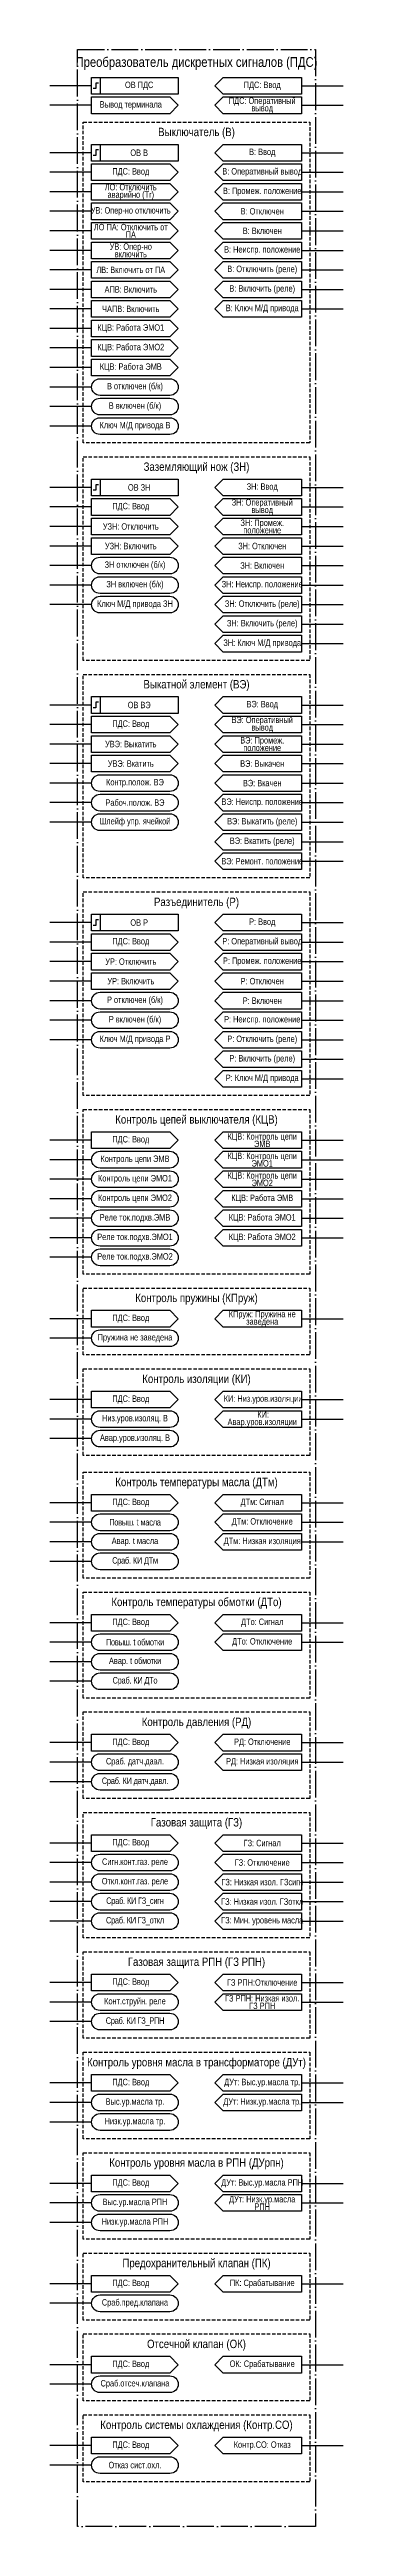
# Model space of a CAD drawing. Header units: millimetres. Extents: x -3652 to 418, y -8 to 1224.
# Drawn here: x -1220 to -1115, y 191 to 1079 of the extents above; entities that cross this region are included whole.
import ezdxf

# ---------------------------------------------------------------- set-up
doc = ezdxf.new("R2010")
doc.units = ezdxf.units.MM
doc.linetypes.add('ACAD_ISO04W100', pattern=[30, 24, -3, 0, -3])
doc.linetypes.add('штриховая2', pattern=[0.375, 0.25, -0.125])
doc.layers.add('TEXT', color=7, linetype='Continuous', lineweight=25)
doc.styles.add('2.5_Gost_RD', font='ARIALN.TTF', dxfattribs={"height": 2.5})
doc.styles.add('3.5_Gost_RD', font='ARIALN.TTF', dxfattribs={"height": 3.5})

msp = doc.modelspace()

# ---------------------------------------------------------------- texts
at = {"color": 30, "ltscale": 100, "true_color": 0xf7941d, "attachment_point": 5, "style": '3.5_Gost_RD'}
for s, insert, char_height, width in [('\\pxsm0.7;Преобразователь дискретных сигналов (ПДС)', (-1167.5, 1074), 3.5, 85), ('Выключатель (В)', (-1167.5, 1049), 3, 81), ('Заземляющий нож (ЗН)', (-1167.5, 929), 3, 81), ('Выкатной элемент (ВЭ)', (-1167.5, 851), 3, 81), ('Разъединитель (Р)', (-1167.5, 773), 3, 81), ('Контроль цепей выключателя (КЦВ)', (-1167.5, 695), 3, 81), ('Контроль пружины (КПруж)', (-1167.5, 631), 3, 81), ('Контроль изоляции (КИ)', (-1167.5, 602), 3, 81), ('Контроль температуры масла (ДТм)', (-1167.5, 565), 3, 81), ('Контроль температуры обмотки (ДТо)', (-1167.5, 522), 3, 81), ('Контроль давления (РД)', (-1167.5, 479), 3, 81), ('Газовая защита (ГЗ)', (-1167.5, 443), 3, 81), ('Газовая защита РПН (ГЗ РПН)', (-1167.5, 393), 3, 81), ('{\\C30;Контроль уровня масла в трансформаторе (ДУт)}', (-1167.5, 357), 3, 81), ('{\\C30;Контроль уровня масла в РПН (ДУрпн)}', (-1167.5, 321), 3, 81), ('{\\C30;Предохранительный клапан (ПК)}', (-1167.5, 285), 3, 81), ('{\\C30;Отсечной клапан (ОК)}', (-1167.5, 256), 3, 81), ('{\\C30;Контроль системы охлаждения (Контр.СО)}', (-1167.5, 227), 3, 81)]:
    msp.add_mtext(s, dxfattribs=dict(at, insert=insert, char_height=char_height, width=width))
at = {"color": 0, "ltscale": 100, "char_height": 2.3, "width": 28, "attachment_point": 5, "style": '2.5_Gost_RD'}
for s, insert in [('\\pxsm0.7;{\\C256;ОВ ПДС}', (-1188, 1066)), ('\\pxsm0.7;{\\C256;Вывод терминала}', (-1191, 1059)), ('\\pxsm0.7;{\\C256;ОВ В}', (-1188, 1042)), ('\\pxsm0.7;{\\C256;ПДС: Ввод}', (-1191, 1035)), ('\\pxsm0.7;{\\C256;ПДС: Ввод}', (-1191, 915)), ('\\pxsm0.7;{\\C256;ОВ ЗН}', (-1188, 922)), ('\\pxsm0.7;{\\C256;ОВ ВЭ}', (-1188, 844)), ('\\pxsm0.7;{\\C256;ПДС: Ввод}', (-1191, 837)), ('\\pxsm0.7;{\\C256;ОВ Р}', (-1188, 766)), ('\\pxsm0.7;{\\C256;ПДС: Ввод}', (-1191, 759)), ('\\pxsm0.7;{\\C256;ПДС: Ввод}', (-1191, 688)), ('\\pxsm0.7;{\\C256;ПДС: Ввод}', (-1191, 624)), ('\\pxsm0.7;{\\C256;ПДС: Ввод}', (-1191, 595)), ('\\pxsm0.7;{\\C256;ПДС: Ввод}', (-1191, 558)), ('\\pxsm0.7;{\\C256;ПДС: Ввод}', (-1191, 515)), ('\\pxsm0.7;{\\C256;ПДС: Ввод}', (-1191, 472)), ('\\pxsm0.7;{\\C256;ПДС: Ввод}', (-1191, 436)), ('\\pxsm0.7;{\\C256;ПДС: Ввод}', (-1191, 386)), ('\\pxsm0.7;{\\C256;ПДС: Ввод}', (-1191, 350)), ('\\pxsm0.7;{\\C256;ПДС: Ввод}', (-1191, 314)), ('\\pxsm0.7;{\\C256;ПДС: Ввод}', (-1191, 278)), ('\\pxsm0.7;{\\C256;ПДС: Ввод}', (-1191, 249)), ('\\pxsm0.7;{\\C256;ПДС: Ввод}', (-1191, 220))]:
    msp.add_mtext(s, dxfattribs=dict(at, insert=insert))
at = {"ltscale": 100, "char_height": 2.3, "attachment_point": 5, "style": '2.5_Gost_RD'}
for s, insert, width in [('\\pxsm0.7;ПДС: Ввод', (-1144, 1066), 28), ('\\pxsm0.7;ПДС: Оперативный вывод', (-1144, 1059), 28), ('\\pxsm0.7;В: Ввод', (-1144, 1042), 28), ('\\pxsm0.7;ЛО: Отключить аварийно (Tr)', (-1191, 1028), 28), ('\\pxsm0.7;В: Оперативный вывод', (-1144, 1035), 28), ('\\pxsm0.7;УВ: Опер-но отключить', (-1191, 1021), 28), ('\\pxsm0.7;В: Промеж. положение', (-1144, 1028), 28), ('\\pxsm0.7;В: Отключен', (-1144, 1021), 28), ('\\pxsm0.7;ЛО ПА: Отключить от ПА', (-1191, 1014), 28), ('\\pxsm0.7;В: Включен', (-1144, 1014), 28), ('\\pxsm0.7;УВ: Опер-но \\Pвключить', (-1191, 1007), 28), ('\\pxsm0.7;В: Неиспр. положение', (-1144, 1007), 28), ('\\pxsm0.7;ЛВ: Включить от ПА', (-1191, 1000), 28), ('\\pxsm0.7;В: Отключить (реле)', (-1144, 1000), 28), ('\\pxsm0.7;В: Включить (реле)', (-1144, 993), 28), ('\\pxsm0.7;ЧАПВ: Включить', (-1191, 986), 28), ('\\pxsm0.7;АПВ: Включить', (-1191, 993), 28), ('В: Ключ М/Д привода', (-1144, 986), 28), ('\\pxsm0.7;КЦВ: Работа ЭМО1', (-1191, 979), 28), ('\\pxsm0.7;КЦВ: Работа ЭМО2', (-1191, 972), 28), ('\\pxsm0.7;КЦВ: Работа ЭМВ', (-1191, 965), 28), ('\\pxsm0.7;В отключен (б/к)', (-1189.5, 958), 31), ('\\pxsm0.7;В включен (б/к)', (-1189.5, 951), 31), ('Ключ М/Д привода В', (-1189.5, 944), 31), ('\\pxsm0.7;ЗН: Оперативный вывод', (-1144, 915), 28), ('\\pxsm0.7;ЗН: Ввод', (-1144, 922), 28), ('\\pxsm0.7;УЗН: Отключить', (-1191, 908), 28), ('\\pxsm0.7;ЗН: Промеж. положение', (-1144, 908), 28), ('\\pxsm0.7;УЗН: Включить', (-1191, 901), 28), ('\\pxsm0.7;ЗН: Отключен', (-1144, 901), 28), ('\\pxsm0.7;ЗН отключен (б/к)', (-1189.5, 894), 31), ('\\pxsm0.7;ЗН включен (б/к)', (-1189.5, 887), 31), ('\\pxsm0.7;ЗН: Неиспр. положение', (-1144, 887), 28), ('\\pxsm0.7;ЗН: Включен', (-1144, 894), 28), ('{\\C3;Ключ М/Д привода ЗН}', (-1189.5, 880), 31), ('\\pxsm0.7;ЗН: Отключить (реле)', (-1144, 880), 28), ('\\pxsm0.7;ЗН: Включить (реле)', (-1144, 873), 28), ('\\pxsm0.7;ВЭ: Ввод', (-1144, 844), 28), ('\\pxsm0.7;ВЭ: Оперативный вывод', (-1144, 837), 28), ('\\pxsm0.7;УВЭ: Выкатить', (-1191, 830), 28), ('\\pxsm0.7;ВЭ: Промеж. положение', (-1144, 830), 28), ('\\pxsm0.7;Контр.полож. ВЭ', (-1189.5, 816), 31), ('\\pxsm0.7;УВЭ: Вкатить', (-1191, 823), 28), ('\\pxsm0.7;ВЭ: Выкачен', (-1144, 823), 28), ('\\pxsm0.7;ВЭ: Вкачен', (-1144, 816), 28), ('\\pxsm0.7,t8;Рабоч.полож. ВЭ', (-1189.5, 809), 31), ('\\pxsm0.7;ВЭ: Неиспр. положение', (-1144, 809), 28), ('\\pxsm0.7;Шлейф упр. ячейкой', (-1189.5, 802), 31), ('\\pxsm0.7;ВЭ: Выкатить (реле)', (-1144, 802), 28), ('\\pxsm0.7;ВЭ: Вкатить (реле)', (-1144, 795), 28), ('\\pxsm0.7;ВЭ: Ремонт. положение', (-1144, 788), 28), ('\\pxsm0.7;Р: Ввод', (-1144, 766), 28), ('\\pxsm0.7;Р: Оперативный вывод', (-1144, 759), 28), ('\\pxsm0.7;УР: Отключить', (-1191, 752), 28), ('\\pxsm0.7;УР: Включить', (-1191, 745), 28), ('\\pxsm0.7;Р: Промеж. положение', (-1144, 752), 28), ('\\pxsm0.7;Р: Отключен', (-1144, 745), 28), ('\\pxsm0.7;Р отключен (б/к)', (-1189.5, 738), 31), ('\\pxsm0.7;Р: Включен', (-1144, 738), 28), ('\\pxsm0.7;Р включен (б/к)', (-1189.5, 731), 31), ('\\pxsm0.7;Р: Неиспр. положение', (-1144, 731), 28), ('{\\C3;Ключ М/Д привода Р}', (-1189.5, 724), 31), ('\\pxsm0.7;Р: Отключить (реле)', (-1144, 724), 28), ('\\pxsm0.7;Р: Включить (реле)', (-1144, 717), 28), ('\\pxsm0.7;КЦВ: Контроль цепи ЭМВ', (-1144, 688), 28), ('\\pxsm0.7;КЦВ: Контроль цепи ЭМО1', (-1144, 681), 28), ('\\pxsm0.7;КЦВ: Контроль цепи ЭМО2', (-1144, 674), 28), ('\\pxsm0.7;КЦВ: Работа ЭМВ', (-1144, 667), 28), ('\\pxsm0.7;КЦВ: Работа ЭМО1', (-1144, 660), 28), ('\\pxsm0.7;КЦВ: Работа ЭМО2', (-1144, 653), 28), ('\\pxsm0.7;КПруж: Пружина не заведена', (-1144, 624), 28), ('\\pxsm0.7;{\\W0.8;\\T0.8; }КИ: Низ.уров.изоляции', (-1144, 595), 28), ('\\pxsm0.7;{\\W0.8;\\T0.8; }КИ: Авар.уров.изоляции', (-1144, 588), 28), ('\\pxsm0.7;ДТм: {\\A1;Сигнал}', (-1144, 558), 28), ('\\pxsm0.7;ДТм: {\\A1;Отключение}', (-1144, 551), 28), ('\\pxsm0.7;ДТм: Низкая изоляция', (-1144, 544), 28), ('\\pxsm0.7;ДТо: {\\A1;Сигнал}', (-1144, 515), 28), ('\\pxsm0.7;ДТо: {\\A1;Отключение}', (-1144, 508), 28), ('\\A1;\\pxsm0.7;РД: Отключение', (-1144, 472), 28), ('\\pxsm0.7;РД: Низкая изоляция', (-1144, 465), 28), ('\\pxsm0.7;ГЗ: {\\A1;Сигнал}', (-1144, 436), 28), ('\\pxsm0.7;ГЗ: {\\A1;Отключение}', (-1144, 429), 28), ('\\pxsm0.7;ГЗ: Низкая изол. ГЗсигн', (-1144, 422), 28), ('\\pxsm0.7;ГЗ: Низкая изол. ГЗоткл', (-1144, 415), 28), ('\\pxsm0.7;ГЗ: Мин. уровень масла ', (-1144, 408), 28), ('\\pxsm0.7;ГЗ РПН:Отключение', (-1144, 386), 28), ('\\A1;\\pxsm0.7;Конт.струйн. реле', (-1189.5, 379), 31), ('\\A1;\\pxsm0.7;{\\T0.95;Сраб. КИ ГЗ_РПН}', (-1189.5, 372), 31), ('\\pxsm0.7;ГЗ РПН: Низкая изол. ГЗ РПН', (-1144, 379), 28), ('\\pxsm0.7;ДУт: Выс.ур.масла тр.', (-1144, 350), 28), ('\\A1;\\pxsm0.7;Низк.ур.масла тр.', (-1189.5, 336), 29.7748), ('\\A1;\\pxsm0.7;Выс.ур.масла тр.', (-1189.5, 343), 31), ('\\pxsm0.7;ДУт: Низк.ур.масла тр.', (-1144, 343), 28), ('\\pxsm0.7;ДУт: Выс.ур.масла РПН', (-1144, 314), 28), ('\\A1;\\pxsm0.7;Выс.ур.масла РПН', (-1189.5, 307), 31), ('\\pxsm0.7;ДУт: Низк.ур.масла РПН', (-1144, 307), 28), ('\\A1;\\pxsm0.7;Низк.ур.масла РПН', (-1189.5, 300), 29.7748), ('\\pxsm0.7;ПК: Срабатывание', (-1144, 278), 28), ('\\A1;\\pxsm0.7;Сраб.пред.клапана', (-1189.5, 271), 31), ('\\pxsm0.7;ОК: Срабатывание', (-1144, 249), 28), ('\\A1;\\pxsm0.7;Сраб.отсеч.клапана', (-1189.5, 242), 31), ('\\A1;\\pxsm0.7;Отказ сист.охл.', (-1189.5, 213), 31), ('\\pxsm0.7;Контр.СО: Отказ', (-1144, 220), 28)]:
    msp.add_mtext(s, dxfattribs=dict(at, insert=insert, width=width))
at = {"color": 3, "ltscale": 100, "char_height": 2.3, "width": 28, "attachment_point": 5, "style": '2.5_Gost_RD'}
for s, insert in [('ЗН: Ключ М/Д привода', (-1144, 866)), ('Р: Ключ М/Д привода', (-1144, 710))]:
    msp.add_mtext(s, dxfattribs=dict(at, insert=insert))
at = {"layer": 'TEXT', "ltscale": 100, "char_height": 2.3, "width": 31, "attachment_point": 5, "style": '2.5_Gost_RD'}
for s, insert in [('\\pxsm0.7;Контроль цепи ЭМО1', (-1189.5, 674)), ('\\pxsm0.7;Контроль цепи ЭМВ', (-1189.5, 681)), ('\\pxsm0.7;Контроль цепи ЭМО2', (-1189.5, 667)), ('\\pxsm0.7;Реле ток.подхв.ЭМВ', (-1189.5, 660)), ('\\pxsm0.7;Реле ток.подхв.ЭМО1', (-1189.5, 653)), ('\\pxsm0.7;Реле ток.подхв.ЭМО2', (-1189.5, 646)), ('\\pxsm0.7;Пружина не заведена', (-1189.5, 617)), ('\\pxsm0.7;Низ.уров.изоляц. В', (-1189.5, 588)), ('\\pxsm0.7;Авар.уров.изоляц. В', (-1189.5, 581)), ('\\A1;\\pxsm0.7;{\\T0.95;Повыш. t масла }', (-1189.5, 551)), ('\\A1;\\pxsm0.7;Авар. t масла', (-1189.5, 544)), ('\\A1;\\pxsm0.7;{\\T0.95;Сраб. КИ ДТм}', (-1189.5, 537)), ('\\A1;\\pxsm0.7;{\\T0.95;Повыш. t обмотки}', (-1189.5, 508)), ('\\A1;\\pxsm0.7;Авар. t {\\T0.95;обмотки}', (-1189.5, 501)), ('\\A1;\\pxsm0.7;{\\T0.95;Сраб. КИ ДТо}', (-1189.5, 494)), ('\\A1;\\pxsm0.7;Сраб. {\\T0.95;д}атч.давл.', (-1189.5, 465)), ('\\A1;\\pxsm0.7;{\\T0.95;Сраб. КИ датч.давл.}', (-1189.5, 458)), ('\\A1;\\pxsm0.7;Сигн.конт.газ. реле', (-1189.5, 429)), ('\\A1;\\pxsm0.7;Откл.конт.газ. реле', (-1189.5, 422)), ('\\A1;\\pxsm0.7;{\\T0.95;Сраб. КИ ГЗ_откл}', (-1189.5, 408)), ('\\A1;\\pxsm0.7;{\\T0.95;Сраб. КИ ГЗ_сигн}', (-1189.5, 415))]:
    msp.add_mtext(s, dxfattribs=dict(at, insert=insert))

# ---------------------------------------------------------------- linework, layer by layer
at = {"ltscale": 100}
for p, q in [((-1205, 1066), (-1220, 1066)), ((-1130, 1066), (-1115, 1066)), ((-1205, 1059), (-1220, 1059)), ((-1130, 1059), (-1115, 1059)), ((-1205, 1042), (-1220, 1042)), ((-1130, 1042), (-1115, 1042)), ((-1205, 1035), (-1220, 1035)), ((-1130, 1035), (-1115, 1035)), ((-1205, 1028), (-1220, 1028)), ((-1130, 1028), (-1115, 1028)), ((-1205, 1021), (-1220, 1021)), ((-1205, 1014), (-1220, 1014)), ((-1130, 1021), (-1115, 1021)), ((-1130, 1014), (-1115, 1014)), ((-1205, 1007), (-1220, 1007)), ((-1130, 1007), (-1115, 1007)), ((-1205, 1000), (-1220, 1000)), ((-1130, 1000), (-1115, 1000)), ((-1205, 993), (-1220, 993)), ((-1205, 986), (-1220, 986)), ((-1130, 993), (-1115, 993)), ((-1130, 986), (-1115, 986)), ((-1205, 979), (-1220, 979)), ((-1205, 972), (-1220, 972)), ((-1205, 965), (-1220, 965)), ((-1205, 958), (-1220, 958)), ((-1205, 951), (-1220, 951)), ((-1205, 944), (-1220, 944)), ((-1205, 922), (-1220, 922)), ((-1205, 915), (-1220, 915)), ((-1130, 922), (-1115, 922)), ((-1130, 915), (-1115, 915)), ((-1205, 908), (-1220, 908)), ((-1130, 908), (-1115, 908)), ((-1205, 901), (-1220, 901)), ((-1130, 901), (-1115, 901)), ((-1205, 894), (-1220, 894)), ((-1130, 894), (-1115, 894)), ((-1205, 887), (-1220, 887)), ((-1205, 880), (-1220, 880)), ((-1130, 887), (-1115, 887)), ((-1130, 880), (-1115, 880)), ((-1130, 873), (-1115, 873)), ((-1130, 866), (-1115, 866)), ((-1205, 844), (-1220, 844)), ((-1130, 844), (-1115, 844)), ((-1205, 837), (-1220, 837)), ((-1130, 837), (-1115, 837)), ((-1205, 830), (-1220, 830)), ((-1130, 830), (-1115, 830)), ((-1205, 823), (-1220, 823)), ((-1130, 823), (-1115, 823)), ((-1205, 816), (-1220, 816)), ((-1205, 809), (-1220, 809)), ((-1130, 816), (-1115, 816)), ((-1130, 809), (-1115, 809)), ((-1205, 802), (-1220, 802)), ((-1130, 802), (-1115, 802)), ((-1130, 795), (-1115, 795)), ((-1130, 788), (-1115, 788)), ((-1205, 766), (-1220, 766)), ((-1130, 766), (-1115, 766)), ((-1205, 759), (-1220, 759)), ((-1130, 759), (-1115, 759)), ((-1205, 752), (-1220, 752)), ((-1130, 752), (-1115, 752)), ((-1205, 745), (-1220, 745)), ((-1205, 738), (-1220, 738)), ((-1130, 745), (-1115, 745)), ((-1130, 738), (-1115, 738)), ((-1205, 731), (-1220, 731)), ((-1130, 731), (-1115, 731)), ((-1205, 724), (-1220, 724)), ((-1130, 724), (-1115, 724)), ((-1130, 717), (-1115, 717)), ((-1130, 710), (-1115, 710)), ((-1205, 688), (-1220, 688)), ((-1130, 688), (-1115, 688)), ((-1205, 681), (-1220, 681)), ((-1130, 681), (-1115, 681)), ((-1205, 674), (-1220, 674)), ((-1205, 667), (-1220, 667)), ((-1130, 674), (-1115, 674)), ((-1130, 667), (-1115, 667)), ((-1205, 660), (-1220, 660)), ((-1130, 660), (-1115, 660)), ((-1205, 653), (-1220, 653)), ((-1130, 653), (-1115, 653)), ((-1205, 646), (-1220, 646)), ((-1205, 624), (-1220, 624)), ((-1130, 624), (-1115, 624)), ((-1205, 617), (-1220, 617)), ((-1205, 595), (-1220, 595)), ((-1130, 595), (-1115, 595)), ((-1205, 588), (-1220, 588)), ((-1130, 588), (-1115, 588)), ((-1205, 581), (-1220, 581)), ((-1205, 558), (-1220, 558)), ((-1205, 551), (-1220, 551)), ((-1130, 558), (-1115, 558)), ((-1130, 551), (-1115, 551)), ((-1205, 544), (-1220, 544)), ((-1130, 544), (-1115, 544)), ((-1205, 537), (-1220, 537)), ((-1205, 515), (-1220, 515)), ((-1205, 508), (-1220, 508)), ((-1130, 515), (-1115, 515)), ((-1130, 508), (-1115, 508)), ((-1205, 501), (-1220, 501)), ((-1205, 494), (-1220, 494)), ((-1205, 472), (-1220, 472)), ((-1130, 472), (-1115, 472)), ((-1205, 465), (-1220, 465)), ((-1130, 465), (-1115, 465)), ((-1205, 458), (-1220, 458)), ((-1205, 436), (-1220, 436)), ((-1130, 436), (-1115, 436)), ((-1205, 429), (-1220, 429)), ((-1130, 429), (-1115, 429)), ((-1205, 422), (-1220, 422)), ((-1130, 422), (-1115, 422)), ((-1205, 415), (-1220, 415)), ((-1130, 415), (-1115, 415)), ((-1205, 408), (-1220, 408)), ((-1130, 408), (-1115, 408)), ((-1205, 386), (-1220, 386)), ((-1130, 386), (-1115, 386)), ((-1205, 379), (-1220, 379)), ((-1130, 379), (-1115, 379)), ((-1205, 372), (-1220, 372)), ((-1205, 350), (-1220, 350)), ((-1130, 350), (-1115, 350)), ((-1205, 343), (-1220, 343)), ((-1130, 343), (-1115, 343)), ((-1205, 336), (-1220, 336)), ((-1205, 314), (-1220, 314)), ((-1130, 314), (-1115, 314)), ((-1205, 307), (-1220, 307)), ((-1130, 307), (-1115, 307)), ((-1205, 300), (-1220, 300)), ((-1205, 278), (-1220, 278)), ((-1130, 278), (-1115, 278)), ((-1205, 271), (-1220, 271)), ((-1205, 249), (-1220, 249)), ((-1130, 249), (-1115, 249)), ((-1205, 242), (-1220, 242)), ((-1205, 220), (-1220, 220)), ((-1130, 220), (-1115, 220)), ((-1205, 213), (-1220, 213))]:
    msp.add_line(p, q, dxfattribs=at)
at = {"color": 251, "linetype": 'ACAD_ISO04W100', "lineweight": 30, "ltscale": 0.4, "true_color": 0x58595b}
msp.add_lwpolyline([(-1210, 1079), (-1125, 1079), (-1125, 191), (-1210, 191)], close=True, dxfattribs=at)
at = {"ltscale": 100}
for points in [[(-1205, 1069), (-1202, 1069), (-1202, 1063), (-1205, 1063)], [(-1205, 1069), (-1174, 1069), (-1174, 1063), (-1205, 1063)], [(-1177, 1056), (-1205, 1056), (-1205, 1062), (-1177, 1062), (-1174, 1059)], [(-1205, 1045), (-1202, 1045), (-1202, 1039), (-1205, 1039)], [(-1205, 1045), (-1174, 1045), (-1174, 1039), (-1205, 1039)], [(-1177, 1032), (-1205, 1032), (-1205, 1038), (-1177, 1038), (-1174, 1035)], [(-1177, 1025), (-1205, 1025), (-1205, 1031), (-1177, 1031), (-1174, 1028)], [(-1130, 1025), (-1158, 1025), (-1161, 1028), (-1158, 1031), (-1130, 1031)], [(-1177, 1018), (-1205, 1018), (-1205, 1024), (-1177, 1024), (-1174, 1021)], [(-1158, 1024), (-1130, 1024), (-1130, 1018), (-1158, 1018), (-1161, 1021)], [(-1177, 1011), (-1205, 1011), (-1205, 1017), (-1177, 1017), (-1174, 1014)], [(-1158, 1017), (-1130, 1017), (-1130, 1011), (-1158, 1011), (-1161, 1014)], [(-1177, 1004), (-1205, 1004), (-1205, 1010), (-1177, 1010), (-1174, 1007)], [(-1158, 1010), (-1130, 1010), (-1130, 1004), (-1158, 1004), (-1161, 1007)], [(-1177, 997), (-1205, 997), (-1205, 1003), (-1177, 1003), (-1174, 1000)], [(-1177, 990), (-1205, 990), (-1205, 996), (-1177, 996), (-1174, 993)], [(-1158, 1003), (-1130, 1003), (-1130, 997), (-1158, 997), (-1161, 1000)], [(-1158, 996), (-1130, 996), (-1130, 990), (-1158, 990), (-1161, 993)], [(-1177, 983), (-1205, 983), (-1205, 989), (-1177, 989), (-1174, 986)], [(-1158, 989), (-1130, 989), (-1130, 983), (-1158, 983), (-1161, 986)], [(-1177, 976), (-1205, 976), (-1205, 982), (-1177, 982), (-1174, 979)], [(-1177, 969), (-1205, 969), (-1205, 975), (-1177, 975), (-1174, 972)], [(-1177, 962), (-1205, 962), (-1205, 968), (-1177, 968), (-1174, 965)], [(-1205, 925), (-1202, 925), (-1202, 919), (-1205, 919)], [(-1205, 925), (-1174, 925), (-1174, 919), (-1205, 919)], [(-1177, 912), (-1205, 912), (-1205, 918), (-1177, 918), (-1174, 915)], [(-1177, 905), (-1205, 905), (-1205, 911), (-1177, 911), (-1174, 908)], [(-1130, 905), (-1158, 905), (-1161, 908), (-1158, 911), (-1130, 911)], [(-1177, 898), (-1205, 898), (-1205, 904), (-1177, 904), (-1174, 901)], [(-1158, 904), (-1130, 904), (-1130, 898), (-1158, 898), (-1161, 901)], [(-1158, 897), (-1130, 897), (-1130, 891), (-1158, 891), (-1161, 894)], [(-1158, 890), (-1130, 890), (-1130, 884), (-1158, 884), (-1161, 887)], [(-1158, 883), (-1130, 883), (-1130, 877), (-1158, 877), (-1161, 880)], [(-1158, 876), (-1130, 876), (-1130, 870), (-1158, 870), (-1161, 873)], [(-1158, 869), (-1130, 869), (-1130, 863), (-1158, 863), (-1161, 866)], [(-1205, 847), (-1202, 847), (-1202, 841), (-1205, 841)], [(-1205, 847), (-1174, 847), (-1174, 841), (-1205, 841)], [(-1130, 841), (-1158, 841), (-1161, 844), (-1158, 847), (-1130, 847)], [(-1177, 834), (-1205, 834), (-1205, 840), (-1177, 840), (-1174, 837)], [(-1158, 840), (-1130, 840), (-1130, 834), (-1158, 834), (-1161, 837)], [(-1177, 827), (-1205, 827), (-1205, 833), (-1177, 833), (-1174, 830)], [(-1177, 820), (-1205, 820), (-1205, 826), (-1177, 826), (-1174, 823)], [(-1130, 827), (-1158, 827), (-1161, 830), (-1158, 833), (-1130, 833)], [(-1158, 826), (-1130, 826), (-1130, 820), (-1158, 820), (-1161, 823)], [(-1158, 819), (-1130, 819), (-1130, 813), (-1158, 813), (-1161, 816)], [(-1158, 812), (-1130, 812), (-1130, 806), (-1158, 806), (-1161, 809)], [(-1158, 805), (-1130, 805), (-1130, 799), (-1158, 799), (-1161, 802)], [(-1158, 798), (-1130, 798), (-1130, 792), (-1158, 792), (-1161, 795)], [(-1158, 791), (-1130, 791), (-1130, 785), (-1158, 785), (-1161, 788)], [(-1205, 769), (-1202, 769), (-1202, 763), (-1205, 763)], [(-1205, 769), (-1174, 769), (-1174, 763), (-1205, 763)], [(-1130, 763), (-1158, 763), (-1161, 766), (-1158, 769), (-1130, 769)], [(-1177, 756), (-1205, 756), (-1205, 762), (-1177, 762), (-1174, 759)], [(-1177, 749), (-1205, 749), (-1205, 755), (-1177, 755), (-1174, 752)], [(-1158, 762), (-1130, 762), (-1130, 756), (-1158, 756), (-1161, 759)], [(-1130, 749), (-1158, 749), (-1161, 752), (-1158, 755), (-1130, 755)], [(-1177, 742), (-1205, 742), (-1205, 748), (-1177, 748), (-1174, 745)], [(-1158, 748), (-1130, 748), (-1130, 742), (-1158, 742), (-1161, 745)], [(-1158, 741), (-1130, 741), (-1130, 735), (-1158, 735), (-1161, 738)], [(-1158, 734), (-1130, 734), (-1130, 728), (-1158, 728), (-1161, 731)], [(-1158, 727), (-1130, 727), (-1130, 721), (-1158, 721), (-1161, 724)], [(-1158, 720), (-1130, 720), (-1130, 714), (-1158, 714), (-1161, 717)], [(-1158, 713), (-1130, 713), (-1130, 707), (-1158, 707), (-1161, 710)], [(-1177, 685), (-1205, 685), (-1205, 691), (-1177, 691), (-1174, 688)], [(-1130, 685), (-1158, 685), (-1161, 688), (-1158, 691), (-1130, 691)], [(-1158, 684), (-1130, 684), (-1130, 678), (-1158, 678), (-1161, 681)], [(-1158, 677), (-1130, 677), (-1130, 671), (-1158, 671), (-1161, 674)], [(-1158, 670), (-1130, 670), (-1130, 664), (-1158, 664), (-1161, 667)], [(-1158, 663), (-1130, 663), (-1130, 657), (-1158, 657), (-1161, 660)], [(-1158, 656), (-1130, 656), (-1130, 650), (-1158, 650), (-1161, 653)], [(-1177, 621), (-1205, 621), (-1205, 627), (-1177, 627), (-1174, 624)], [(-1130, 621), (-1158, 621), (-1161, 624), (-1158, 627), (-1130, 627)], [(-1177, 592), (-1205, 592), (-1205, 598), (-1177, 598), (-1174, 595)], [(-1158, 598), (-1130, 598), (-1130, 592), (-1158, 592), (-1161, 595)], [(-1130, 585), (-1158, 585), (-1161, 588), (-1158, 591), (-1130, 591)], [(-1177, 555), (-1205, 555), (-1205, 561), (-1177, 561), (-1174, 558)], [(-1130, 555), (-1158, 555), (-1161, 558), (-1158, 561), (-1130, 561)], [(-1158, 554), (-1130, 554), (-1130, 548), (-1158, 548), (-1161, 551)], [(-1158, 547), (-1130, 547), (-1130, 541), (-1158, 541), (-1161, 544)], [(-1177, 512), (-1205, 512), (-1205, 518), (-1177, 518), (-1174, 515)], [(-1130, 512), (-1158, 512), (-1161, 515), (-1158, 518), (-1130, 518)], [(-1158, 511), (-1130, 511), (-1130, 505), (-1158, 505), (-1161, 508)], [(-1177, 469), (-1205, 469), (-1205, 475), (-1177, 475), (-1174, 472)], [(-1130, 469), (-1158, 469), (-1161, 472), (-1158, 475), (-1130, 475)], [(-1158, 468), (-1130, 468), (-1130, 462), (-1158, 462), (-1161, 465)], [(-1177, 433), (-1205, 433), (-1205, 439), (-1177, 439), (-1174, 436)], [(-1130, 433), (-1158, 433), (-1161, 436), (-1158, 439), (-1130, 439)], [(-1158, 432), (-1130, 432), (-1130, 426), (-1158, 426), (-1161, 429)], [(-1158, 425), (-1130, 425), (-1130, 419), (-1158, 419), (-1161, 422)], [(-1158, 418), (-1130, 418), (-1130, 412), (-1158, 412), (-1161, 415)], [(-1158, 411), (-1130, 411), (-1130, 405), (-1158, 405), (-1161, 408)], [(-1177, 383), (-1205, 383), (-1205, 389), (-1177, 389), (-1174, 386)], [(-1130, 383), (-1158, 383), (-1161, 386), (-1158, 389), (-1130, 389)], [(-1158, 382), (-1130, 382), (-1130, 376), (-1158, 376), (-1161, 379)], [(-1177, 347), (-1205, 347), (-1205, 353), (-1177, 353), (-1174, 350)], [(-1130, 347), (-1158, 347), (-1161, 350), (-1158, 353), (-1130, 353)], [(-1158, 346), (-1130, 346), (-1130, 340), (-1158, 340), (-1161, 343)], [(-1177, 311), (-1205, 311), (-1205, 317), (-1177, 317), (-1174, 314)], [(-1130, 311), (-1158, 311), (-1161, 314), (-1158, 317), (-1130, 317)], [(-1158, 310), (-1130, 310), (-1130, 304), (-1158, 304), (-1161, 307)], [(-1177, 275), (-1205, 275), (-1205, 281), (-1177, 281), (-1174, 278)], [(-1130, 275), (-1158, 275), (-1161, 278), (-1158, 281), (-1130, 281)], [(-1177, 246), (-1205, 246), (-1205, 252), (-1177, 252), (-1174, 249)], [(-1130, 246), (-1158, 246), (-1161, 249), (-1158, 252), (-1130, 252)], [(-1177, 217), (-1205, 217), (-1205, 223), (-1177, 223), (-1174, 220)], [(-1130, 217), (-1158, 217), (-1161, 220), (-1158, 223), (-1130, 223)]]:
    msp.add_lwpolyline(points, close=True, dxfattribs=at)
at = {"lineweight": 30, "ltscale": 100}
for points in [[(-1202.5, 1067), (-1203.5, 1067), (-1203.5, 1065), (-1204.5, 1065)], [(-1202.5, 1043), (-1203.5, 1043), (-1203.5, 1041), (-1204.5, 1041)], [(-1202.5, 923), (-1203.5, 923), (-1203.5, 921), (-1204.5, 921)], [(-1202.5, 845), (-1203.5, 845), (-1203.5, 843), (-1204.5, 843)], [(-1202.5, 767), (-1203.5, 767), (-1203.5, 765), (-1204.5, 765)]]:
    msp.add_lwpolyline(points, dxfattribs=at)
at = {"ltscale": 100}
for points in [[(-1161, 1066), (-1158, 1069), (-1130, 1069), (-1130, 1063), (-1158, 1063), (-1161, 1066)], [(-1161, 1059), (-1158, 1062), (-1130, 1062), (-1130, 1056), (-1158, 1056), (-1161, 1059)], [(-1161, 1042), (-1158, 1045), (-1130, 1045), (-1130, 1039), (-1158, 1039), (-1161, 1042)], [(-1161, 1035), (-1158, 1038), (-1130, 1038), (-1130, 1032), (-1158, 1032), (-1161, 1035)], [(-1161, 922), (-1158, 925), (-1130, 925), (-1130, 919), (-1158, 919), (-1161, 922)], [(-1161, 915), (-1158, 918), (-1130, 918), (-1130, 912), (-1158, 912), (-1161, 915)]]:
    msp.add_lwpolyline(points, dxfattribs=at)
at = {"linetype": 'штриховая2', "ltscale": 5}
for points in [[(-1208, 1053), (-1127, 1053), (-1127, 938), (-1208, 938)], [(-1208, 933), (-1127, 933), (-1127, 860), (-1208, 860)], [(-1208, 855), (-1127, 855), (-1127, 782), (-1208, 782)], [(-1208, 777), (-1127, 777), (-1127, 704), (-1208, 704)], [(-1208, 699), (-1127, 699), (-1127, 640), (-1208, 640)], [(-1208, 635), (-1127, 635), (-1127, 611), (-1208, 611)], [(-1208, 606), (-1127, 606), (-1127, 575), (-1208, 575)], [(-1208, 569), (-1127, 569), (-1127, 531), (-1208, 531)], [(-1208, 526), (-1127, 526), (-1127, 488), (-1208, 488)], [(-1208, 483), (-1127, 483), (-1127, 452), (-1208, 452)], [(-1208, 447), (-1127, 447), (-1127, 402), (-1208, 402)], [(-1208, 397), (-1127, 397), (-1127, 366), (-1208, 366)], [(-1208, 361), (-1127, 361), (-1127, 330), (-1208, 330)], [(-1208, 325), (-1127, 325), (-1127, 294), (-1208, 294)], [(-1208, 289), (-1127, 289), (-1127, 265), (-1208, 265)], [(-1208, 260), (-1127, 260), (-1127, 236), (-1208, 236)], [(-1208, 231), (-1127, 231), (-1127, 207), (-1208, 207)]]:
    msp.add_lwpolyline(points, close=True, dxfattribs=at)
at = {"ltscale": 100}
for points in [[(-1202, 955, -1), (-1202, 961), (-1177, 961, -1), (-1177, 955)], [(-1202, 948, -1), (-1202, 954), (-1177, 954, -1), (-1177, 948)], [(-1202, 941, -1), (-1202, 947), (-1177, 947, -1), (-1177, 941)], [(-1202, 891, -1), (-1202, 897), (-1177, 897, -1), (-1177, 891)], [(-1202, 884, -1), (-1202, 890), (-1177, 890, -1), (-1177, 884)], [(-1202, 877, -1), (-1202, 883), (-1177, 883, -1), (-1177, 877)], [(-1202, 813, -1), (-1202, 819), (-1177, 819, -1), (-1177, 813)], [(-1202, 806, -1), (-1202, 812), (-1177, 812, -1), (-1177, 806)], [(-1202, 799, -1), (-1202, 805), (-1177, 805, -1), (-1177, 799)], [(-1202, 735, -1), (-1202, 741), (-1177, 741, -1), (-1177, 735)], [(-1202, 728, -1), (-1202, 734), (-1177, 734, -1), (-1177, 728)], [(-1202, 721, -1), (-1202, 727), (-1177, 727, -1), (-1177, 721)], [(-1202, 678, -1), (-1202, 684), (-1177, 684, -1), (-1177, 678)], [(-1202, 671, -1), (-1202, 677), (-1177, 677, -1), (-1177, 671)], [(-1202, 664, -1), (-1202, 670), (-1177, 670, -1), (-1177, 664)], [(-1202, 657, -1), (-1202, 663), (-1177, 663, -1), (-1177, 657)], [(-1202, 650, -1), (-1202, 656), (-1177, 656, -1), (-1177, 650)], [(-1202, 643, -1), (-1202, 649), (-1177, 649, -1), (-1177, 643)], [(-1202, 614, -1), (-1202, 620), (-1177, 620, -1), (-1177, 614)], [(-1202, 585, -1), (-1202, 591), (-1177, 591, -1), (-1177, 585)], [(-1202, 578, -1), (-1202, 584), (-1177, 584, -1), (-1177, 578)], [(-1202, 548, -1), (-1202, 554), (-1177, 554, -1), (-1177, 548)], [(-1202, 541, -1), (-1202, 547), (-1177, 547, -1), (-1177, 541)], [(-1202, 534, -1), (-1202, 540), (-1177, 540, -1), (-1177, 534)], [(-1202, 505, -1), (-1202, 511), (-1177, 511, -1), (-1177, 505)], [(-1202, 498, -1), (-1202, 504), (-1177, 504, -1), (-1177, 498)], [(-1202, 491, -1), (-1202, 497), (-1177, 497, -1), (-1177, 491)], [(-1202, 462, -1), (-1202, 468), (-1177, 468, -1), (-1177, 462)], [(-1202, 455, -1), (-1202, 461), (-1177, 461, -1), (-1177, 455)], [(-1202, 426, -1), (-1202, 432), (-1177, 432, -1), (-1177, 426)], [(-1202, 419, -1), (-1202, 425), (-1177, 425, -1), (-1177, 419)], [(-1202, 412, -1), (-1202, 418), (-1177, 418, -1), (-1177, 412)], [(-1202, 405, -1), (-1202, 411), (-1177, 411, -1), (-1177, 405)], [(-1202, 376, -1), (-1202, 382), (-1177, 382, -1), (-1177, 376)], [(-1202, 369, -1), (-1202, 375), (-1177, 375, -1), (-1177, 369)], [(-1202, 340, -1), (-1202, 346), (-1177, 346, -1), (-1177, 340)], [(-1202, 333, -1), (-1202, 339), (-1177, 339, -1), (-1177, 333)], [(-1202, 304, -1), (-1202, 310), (-1177, 310, -1), (-1177, 304)], [(-1202, 297, -1), (-1202, 303), (-1177, 303, -1), (-1177, 297)], [(-1202, 268, -1), (-1202, 274), (-1177, 274, -1), (-1177, 268)], [(-1202, 239, -1), (-1202, 245), (-1177, 245, -1), (-1177, 239)], [(-1202, 210, -1), (-1202, 216), (-1177, 216, -1), (-1177, 210)]]:
    msp.add_lwpolyline(points, format="xyb", close=True, dxfattribs=at)

msp.set_redraw_order([(e.dxf.handle, doc.entitydb.next_handle()) for e in msp.query("TEXT MTEXT ATTDEF DIMENSION ARC_DIMENSION")])  # texts and dimensions are drawn at this point

doc.saveas('drawing.dxf')
